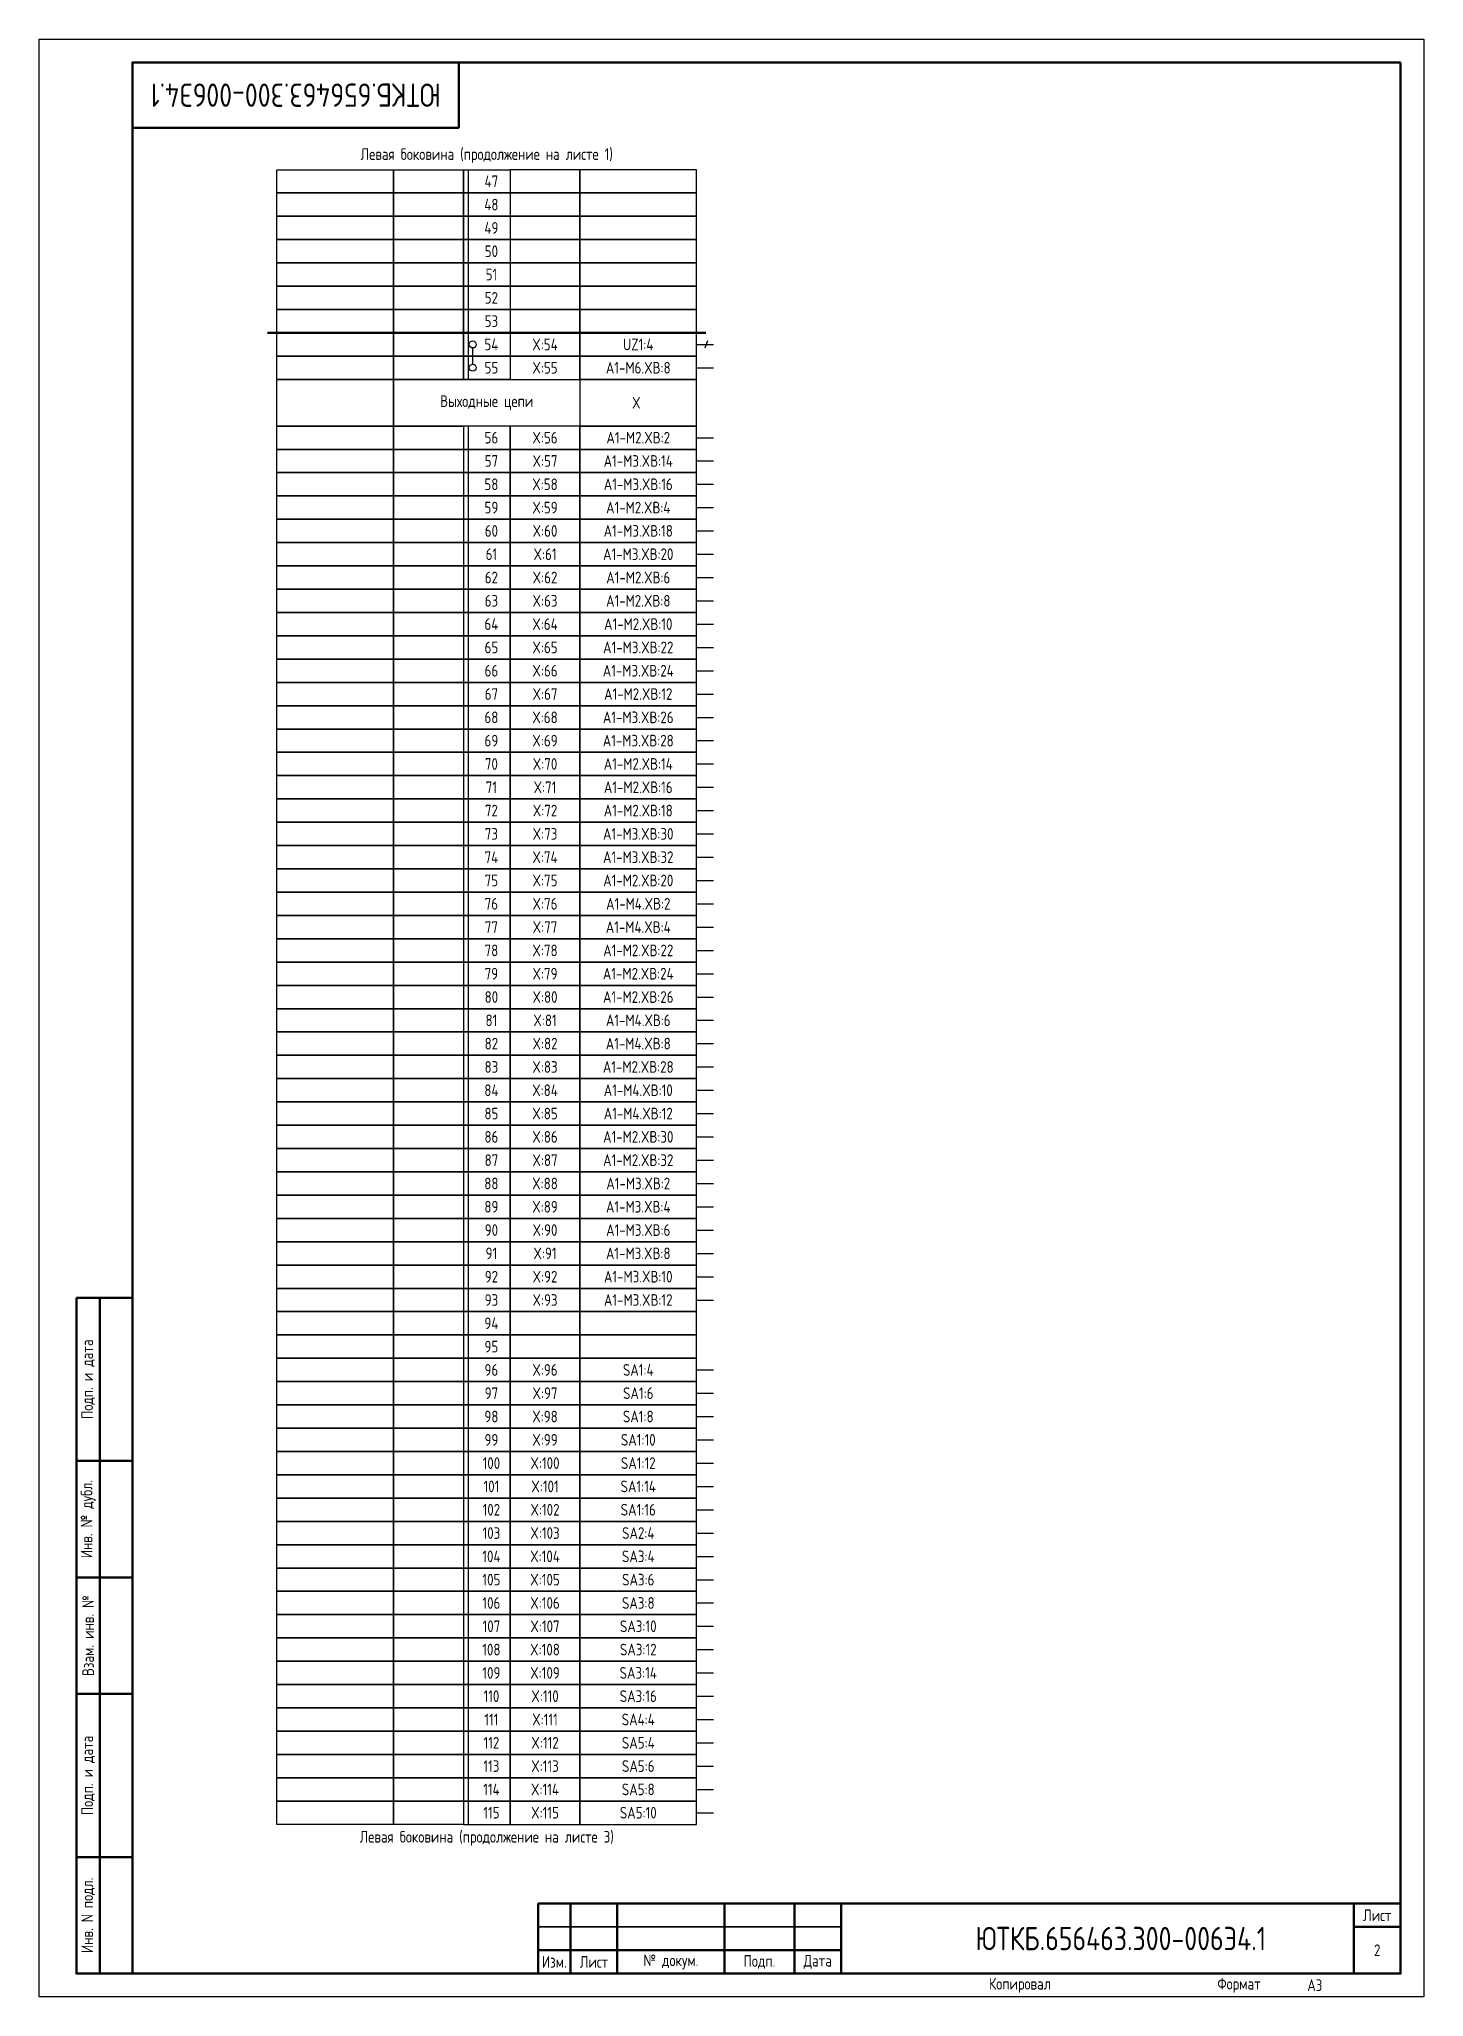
# Model space of a CAD drawing. Header units: millimetres. Extents: x -1102 to 3953, y -90 to 618.
# Drawn here: x 1557 to 1854, y 0 to 420 of the extents above; entities that cross this region are included whole.
import ezdxf

# ---------------------------------------------------------------- set-up
doc = ezdxf.new("R2010")
doc.units = ezdxf.units.MM
doc.styles.add('Gost_type_A', font='GOST_A.TTF')

msp = doc.modelspace()

# ---------------------------------------------------------------- texts
at = {"insert": (1612, 408), "char_height": 5, "width": 70, "attachment_point": 5, "rotation": 180, "style": 'Gost_type_A'}
msp.add_mtext('ЮТКБ.656463.300-006Э4.1', dxfattribs=at)
at = {"style": 'Gost_type_A'}
for s, insert, char_height, width, attachment_point in [('Левая боковина (продолжение на листе 1)', (1653, 395), 2.5, 90, 5), ('UZ1:4', (1685.5, 354.5), 2.5, 25, 5), ('A1-M6.XВ:8', (1685.5, 349.5), 2.5, 25, 5), ('Выходные цепи ', (1653, 342), 2.5, 40, 5), ('X', (1685.09, 342), 2.5, 25, 5), ('A1-M2.XВ:2', (1685.5, 334.5), 2.5, 25, 5), ('A1-M3.XВ:14', (1685.5, 329.5), 2.5, 25, 5), ('A1-M3.XВ:16', (1685.5, 324.5), 2.5, 25, 5), ('A1-M2.XВ:4', (1685.5, 319.5), 2.5, 25, 5), ('A1-M3.XВ:18', (1685.5, 314.5), 2.5, 25, 5), ('A1-M3.XВ:20', (1685.5, 309.5), 2.5, 25, 5), ('A1-M2.XВ:6', (1685.5, 304.5), 2.5, 25, 5), ('A1-M2.XВ:8', (1685.5, 299.5), 2.5, 25, 5), ('A1-M2.XВ:10', (1685.5, 294.5), 2.5, 25, 5), ('A1-M3.XВ:22', (1685.5, 289.5), 2.5, 25, 5), ('A1-M3.XВ:24', (1685.5, 284.5), 2.5, 25, 5), ('A1-M2.XВ:12', (1685.5, 279.5), 2.5, 25, 5), ('A1-M3.XВ:26', (1685.5, 274.5), 2.5, 25, 5), ('A1-M3.XВ:28', (1685.5, 269.5), 2.5, 25, 5), ('A1-M2.XВ:14', (1685.5, 264.5), 2.5, 25, 5), ('A1-M2.XВ:16', (1685.5, 259.5), 2.5, 25, 5), ('A1-M2.XВ:18', (1685.5, 254.5), 2.5, 25, 5), ('A1-M3.XВ:30', (1685.5, 249.5), 2.5, 25, 5), ('A1-M3.XВ:32', (1685.5, 244.5), 2.5, 25, 5), ('A1-M2.XВ:20', (1685.5, 239.5), 2.5, 25, 5), ('A1-M4.XВ:2', (1685.5, 234.5), 2.5, 25, 5), ('A1-M4.XВ:4', (1685.5, 229.5), 2.5, 25, 5), ('A1-M2.XВ:22', (1685.5, 224.5), 2.5, 25, 5), ('A1-M2.XВ:24', (1685.5, 219.5), 2.5, 25, 5), ('A1-M2.XВ:26', (1685.5, 214.5), 2.5, 25, 5), ('A1-M4.XВ:6', (1685.5, 209.5), 2.5, 25, 5), ('A1-M4.XВ:8', (1685.5, 204.5), 2.5, 25, 5), ('A1-M2.XВ:28', (1685.5, 199.5), 2.5, 25, 5), ('A1-M4.XВ:10', (1685.5, 194.5), 2.5, 25, 5), ('A1-M4.XВ:12', (1685.5, 189.5), 2.5, 25, 5), ('A1-M2.XВ:30', (1685.5, 184.5), 2.5, 25, 5), ('A1-M2.XВ:32', (1685.5, 179.5), 2.5, 25, 5), ('A1-M3.XВ:2', (1685.5, 174.5), 2.5, 25, 5), ('A1-M3.XВ:4', (1685.5, 169.5), 2.5, 25, 5), ('A1-M3.XВ:6', (1685.5, 164.5), 2.5, 25, 5), ('A1-M3.XВ:8', (1685.5, 159.5), 2.5, 25, 5), ('A1-M3.XВ:10', (1685.5, 154.5), 2.5, 25, 5), ('A1-M3.XВ:12', (1685.5, 149.5), 2.5, 25, 5), ('SA1:4', (1685.5, 134.5), 2.5, 25, 5), ('SA1:6', (1685.5, 129.5), 2.5, 25, 5), ('SA1:8', (1685.5, 124.5), 2.5, 25, 5), ('SA1:10', (1685.5, 119.5), 2.5, 25, 5), ('SA1:12', (1685.5, 114.5), 2.5, 25, 5), ('SA1:14', (1685.5, 109.5), 2.5, 25, 5), ('SA1:16', (1685.5, 104.5), 2.5, 25, 5), ('SA2:4', (1685.5, 99.5), 2.5, 25, 5), ('SA3:4', (1685.5, 94.5), 2.5, 25, 5), ('SA3:6', (1685.5, 89.5), 2.5, 25, 5), ('SA3:8', (1685.5, 84.5), 2.5, 25, 5), ('SA3:10', (1685.5, 79.5), 2.5, 25, 5), ('SA3:12', (1685.5, 74.5), 2.5, 25, 5), ('SA3:14', (1685.5, 69.5), 2.5, 25, 5), ('SA3:16', (1685.5, 64.5), 2.5, 25, 5), ('SA4:4', (1685.5, 59.5), 2.5, 25, 5), ('SA5:4', (1685.5, 54.5), 2.5, 25, 5), ('SA5:6', (1685.5, 49.5), 2.5, 25, 5), ('SA5:8', (1685.5, 44.5), 2.5, 25, 5), ('SA5:10', (1685.5, 39.5), 2.5, 25, 5), ('Левая боковина (продолжение на листе 3)', (1653, 34), 2.5, 90, 5), ('ЮТКБ.656463.300-006Э4.1', (1789, 12.5), 5, 120, 5), ('2', (1844, 10), 2.5, 10, 5), ('A3', (1829, 2.5), 2.5, 20, 4), ('A3', (1829, 2.5), 2.5, 20, 4)]:
    msp.add_mtext(s, dxfattribs=dict(at, insert=insert, char_height=char_height, width=width, attachment_point=attachment_point))
at = {"ltscale": 10, "char_height": 2.5, "attachment_point": 5, "style": 'Gost_type_A'}
for s, insert, width in [('47', (1654, 389.5), 8), ('48', (1654, 384.5), 8), ('49', (1654, 379.5), 8), ('50', (1654, 374.5), 8), ('51', (1654, 369.5), 8), ('52', (1654, 364.5), 8), ('53', (1654, 359.5), 8), ('54', (1654, 354.5), 8), ('X:54', (1665.5, 354.5), 15), ('55', (1654, 349.5), 8), ('X:55', (1665.5, 349.5), 15), ('56', (1654, 334.5), 8), ('X:56', (1665.5, 334.5), 15), ('57', (1654, 329.5), 8), ('X:57', (1665.5, 329.5), 15), ('58', (1654, 324.5), 8), ('X:58', (1665.5, 324.5), 15), ('59', (1654, 319.5), 8), ('X:59', (1665.5, 319.5), 15), ('60', (1654, 314.5), 8), ('X:60', (1665.5, 314.5), 15), ('61', (1654, 309.5), 8), ('X:61', (1665.5, 309.5), 15), ('62', (1654, 304.5), 8), ('X:62', (1665.5, 304.5), 15), ('63', (1654, 299.5), 8), ('X:63', (1665.5, 299.5), 15), ('64', (1654, 294.5), 8), ('X:64', (1665.5, 294.5), 15), ('65', (1654, 289.5), 8), ('X:65', (1665.5, 289.5), 15), ('66', (1654, 284.5), 8), ('X:66', (1665.5, 284.5), 15), ('67', (1654, 279.5), 8), ('X:67', (1665.5, 279.5), 15), ('68', (1654, 274.5), 8), ('X:68', (1665.5, 274.5), 15), ('69', (1654, 269.5), 8), ('X:69', (1665.5, 269.5), 15), ('70', (1654, 264.5), 8), ('X:70', (1665.5, 264.5), 15), ('71', (1654, 259.5), 8), ('X:71', (1665.5, 259.5), 15), ('72', (1654, 254.5), 8), ('X:72', (1665.5, 254.5), 15), ('73', (1654, 249.5), 8), ('X:73', (1665.5, 249.5), 15), ('74', (1654, 244.5), 8), ('X:74', (1665.5, 244.5), 15), ('75', (1654, 239.5), 8), ('X:75', (1665.5, 239.5), 15), ('76', (1654, 234.5), 8), ('X:76', (1665.5, 234.5), 15), ('77', (1654, 229.5), 8), ('X:77', (1665.5, 229.5), 15), ('78', (1654, 224.5), 8), ('X:78', (1665.5, 224.5), 15), ('79', (1654, 219.5), 8), ('X:79', (1665.5, 219.5), 15), ('80', (1654, 214.5), 8), ('X:80', (1665.5, 214.5), 15), ('81', (1654, 209.5), 8), ('X:81', (1665.5, 209.5), 15), ('82', (1654, 204.5), 8), ('X:82', (1665.5, 204.5), 15), ('83', (1654, 199.5), 8), ('X:83', (1665.5, 199.5), 15), ('84', (1654, 194.5), 8), ('X:84', (1665.5, 194.5), 15), ('85', (1654, 189.5), 8), ('X:85', (1665.5, 189.5), 15), ('86', (1654, 184.5), 8), ('X:86', (1665.5, 184.5), 15), ('87', (1654, 179.5), 8), ('X:87', (1665.5, 179.5), 15), ('88', (1654, 174.5), 8), ('X:88', (1665.5, 174.5), 15), ('89', (1654, 169.5), 8), ('X:89', (1665.5, 169.5), 15), ('90', (1654, 164.5), 8), ('X:90', (1665.5, 164.5), 15), ('91', (1654, 159.5), 8), ('X:91', (1665.5, 159.5), 15), ('92', (1654, 154.5), 8), ('X:92', (1665.5, 154.5), 15), ('93', (1654, 149.5), 8), ('X:93', (1665.5, 149.5), 15), ('94', (1654, 144.5), 8), ('95', (1654, 139.5), 8), ('96', (1654, 134.5), 8), ('X:96', (1665.5, 134.5), 15), ('97', (1654, 129.5), 8), ('X:97', (1665.5, 129.5), 15), ('98', (1654, 124.5), 8), ('X:98', (1665.5, 124.5), 15), ('99', (1654, 119.5), 8), ('X:99', (1665.5, 119.5), 15), ('100', (1654, 114.5), 8), ('X:100', (1665.5, 114.5), 15), ('101', (1654, 109.5), 8), ('X:101', (1665.5, 109.5), 15), ('102', (1654, 104.5), 8), ('X:102', (1665.5, 104.5), 15), ('103', (1654, 99.5), 8), ('X:103', (1665.5, 99.5), 15), ('104', (1654, 94.5), 8), ('X:104', (1665.5, 94.5), 15), ('105', (1654, 89.5), 8), ('X:105', (1665.5, 89.5), 15), ('106', (1654, 84.5), 8), ('X:106', (1665.5, 84.5), 15), ('107', (1654, 79.5), 8), ('X:107', (1665.5, 79.5), 15), ('108', (1654, 74.5), 8), ('X:108', (1665.5, 74.5), 15), ('109', (1654, 69.5), 8), ('X:109', (1665.5, 69.5), 15), ('110', (1654, 64.5), 8), ('X:110', (1665.5, 64.5), 15), ('111', (1654, 59.5), 8), ('X:111', (1665.5, 59.5), 15), ('112', (1654, 54.5), 8), ('X:112', (1665.5, 54.5), 15), ('113', (1654, 49.5), 8), ('X:113', (1665.5, 49.5), 15), ('114', (1654, 44.5), 8), ('X:114', (1665.5, 44.5), 15), ('115', (1654, 39.5), 8), ('X:115', (1665.5, 39.5), 15)]:
    msp.add_mtext(s, dxfattribs=dict(at, insert=insert, width=width))

# ---------------------------------------------------------------- blocks, each defined once
blk = doc.blocks.new('Штамп левый нижний')
at = {"lineweight": 50}
for points in [[(-12, 145), (-7, 145), (-7, 110), (-12, 110)], [(-7, 145), (0, 145), (0, 110), (-7, 110)], [(-12, 110), (-7, 110), (-7, 85), (-12, 85)], [(-7, 110), (0, 110), (0, 85), (-7, 85)], [(-12, 85), (-7, 85), (-7, 60), (-12, 60)], [(-7, 85), (0, 85), (0, 60), (-7, 60)], [(-12, 60), (-7, 60), (-7, 25), (-12, 25)], [(-7, 60), (0, 60), (0, 25), (-7, 25)], [(-12, 25), (-7, 25), (-7, 0), (-12, 0)], [(-7, 25), (0, 25), (0, 0), (-7, 0)]]:
    blk.add_lwpolyline(points, close=True, dxfattribs=at)
at = {"char_height": 2.5, "attachment_point": 5, "rotation": 90, "style": 'Gost_type_A'}
for s, insert, width in [('Подп. и дата', (-9.5, 127.5), 35), ('Инв. № дубл.', (-9.5, 97.5), 25), ('Взам. инв. №', (-9.5, 72.5), 25), ('Подп. и дата', (-9.5, 42.5), 35), ('Инв. N подл.', (-9.5, 12.5), 25)]:
    blk.add_mtext(s, dxfattribs=dict(at, insert=insert, width=width))
blk = doc.blocks.new('Штамп угловой верхний')
at = {"lineweight": 50}
blk.add_lwpolyline([(0, 0), (70, 0), (70, -14), (0, -14)], close=True, dxfattribs=at)
blk = doc.blocks.new('Штамп малый нижний')
at = {"lineweight": 50}
for points in [[(-185, 15), (-178, 15), (-178, 5), (-185, 5)], [(-178, 15), (-168, 15), (-168, 5), (-178, 5)], [(-168, 15), (-145, 15), (-145, 5), (-168, 5)], [(-145, 15), (-130, 15), (-130, 5), (-145, 5)], [(-130, 15), (-120, 15), (-120, 5), (-130, 5)], [(-120, 15), (-10, 15), (-10, 0), (-120, 0)], [(-10, 15), (0, 15), (0, 10), (-10, 10)], [(-10, 10), (0, 10), (0, 0), (-10, 0)], [(-185, 5), (-178, 5), (-178, 0), (-185, 0)], [(-178, 5), (-168, 5), (-168, 0), (-178, 0)], [(-168, 5), (-145, 5), (-145, 0), (-168, 0)], [(-145, 5), (-130, 5), (-130, 0), (-145, 0)], [(-130, 5), (-120, 5), (-120, 0), (-130, 0)]]:
    blk.add_lwpolyline(points, close=True, dxfattribs=at)
for points in [[(-185, 15), (-178, 15), (-178, 10), (-185, 10)], [(-178, 15), (-168, 15), (-168, 10), (-178, 10)], [(-168, 15), (-145, 15), (-145, 10), (-168, 10)], [(-145, 15), (-130, 15), (-130, 10), (-145, 10)], [(-130, 15), (-120, 15), (-120, 10), (-130, 10)], [(-185, 10), (-178, 10), (-178, 5), (-185, 5)], [(-178, 10), (-168, 10), (-168, 5), (-178, 5)], [(-168, 10), (-145, 10), (-145, 5), (-168, 5)], [(-145, 10), (-130, 10), (-130, 5), (-145, 5)], [(-130, 10), (-120, 10), (-120, 5), (-130, 5)]]:
    blk.add_lwpolyline(points, close=True)
at = {"char_height": 2.5, "style": 'Gost_type_A'}
for s, insert, width, attachment_point in [('Лист', (-5, 12.5), 10, 5), ('Изм.', (-181.5, 2.5), 7, 5), ('Лист', (-173, 2.5), 10, 5), ('№ докум.', (-156.5, 2.5), 23, 5), ('Подп.', (-137.5, 2.5), 15, 5), ('Дата', (-125, 2.5), 10, 5), ('Копировал', (-75, -2.53), 13.1202, 6), ('Формат', (-30, -2.53), 13.1202, 6)]:
    blk.add_mtext(s, dxfattribs=dict(at, insert=insert, width=width, attachment_point=attachment_point))

# ---------------------------------------------------------------- linework, layer by layer
for p, q in [((1649, 392), (1649, 347)), ((1650, 350.25), (1650, 353.75)), ((1698, 354.5), (1701.62, 354.5)), ((1700.33, 355.31), (1699.75, 353.69)), ((1698, 349.5), (1701.62, 349.5)), ((1649, 337), (1649, 37)), ((1698, 334.5), (1701.62, 334.5)), ((1698, 329.5), (1701.62, 329.5)), ((1698, 324.5), (1701.62, 324.5)), ((1698, 319.5), (1701.62, 319.5)), ((1698, 314.5), (1701.62, 314.5)), ((1698, 309.5), (1701.62, 309.5)), ((1698, 304.5), (1701.62, 304.5)), ((1698, 299.5), (1701.62, 299.5)), ((1698, 294.5), (1701.62, 294.5)), ((1698, 289.5), (1701.62, 289.5)), ((1698, 284.5), (1701.62, 284.5)), ((1698, 279.5), (1701.62, 279.5)), ((1698, 274.5), (1701.62, 274.5)), ((1698, 269.5), (1701.62, 269.5)), ((1698, 264.5), (1701.62, 264.5)), ((1698, 259.5), (1701.62, 259.5)), ((1698, 254.5), (1701.62, 254.5)), ((1698, 249.5), (1701.62, 249.5)), ((1698, 244.5), (1701.62, 244.5)), ((1698, 239.5), (1701.62, 239.5)), ((1698, 234.5), (1701.62, 234.5)), ((1698, 229.5), (1701.62, 229.5)), ((1698, 224.5), (1701.62, 224.5)), ((1698, 219.5), (1701.62, 219.5)), ((1698, 214.5), (1701.62, 214.5)), ((1698, 209.5), (1701.62, 209.5)), ((1698, 204.5), (1701.62, 204.5)), ((1698, 199.5), (1701.62, 199.5)), ((1698, 194.5), (1701.62, 194.5)), ((1698, 189.5), (1701.62, 189.5)), ((1698, 184.5), (1701.62, 184.5)), ((1698, 179.5), (1701.62, 179.5)), ((1698, 174.5), (1701.62, 174.5)), ((1698, 169.5), (1701.62, 169.5)), ((1698, 164.5), (1701.62, 164.5)), ((1698, 159.5), (1701.62, 159.5)), ((1698, 154.5), (1701.62, 154.5)), ((1698, 149.5), (1701.62, 149.5)), ((1698, 134.5), (1701.62, 134.5)), ((1698, 129.5), (1701.62, 129.5)), ((1698, 124.5), (1701.62, 124.5)), ((1698, 119.5), (1701.62, 119.5)), ((1698, 114.5), (1701.62, 114.5)), ((1698, 109.5), (1701.62, 109.5)), ((1698, 104.5), (1701.62, 104.5)), ((1698, 99.5), (1701.62, 99.5)), ((1698, 94.5), (1701.62, 94.5)), ((1698, 89.5), (1701.62, 89.5)), ((1698, 84.5), (1701.62, 84.5)), ((1698, 79.5), (1701.62, 79.5)), ((1698, 74.5), (1701.62, 74.5)), ((1698, 69.5), (1701.62, 69.5)), ((1698, 64.5), (1701.62, 64.5)), ((1698, 59.5), (1701.62, 59.5)), ((1698, 54.5), (1701.62, 54.5)), ((1698, 49.5), (1701.62, 49.5)), ((1698, 44.5), (1701.62, 44.5)), ((1698, 39.5), (1701.62, 39.5))]:
    msp.add_line(p, q)
at = {"lineweight": 50}
msp.add_line((1606, 357), (1700, 357), dxfattribs=at)
for points in [[(1854, 420), (1854, 0), (1557, 0), (1557, 420)], [(1608, 392), (1633, 392), (1633, 387), (1608, 387)], [(1633, 392), (1648, 392), (1648, 387), (1633, 387)], [(1648, 392), (1658, 392), (1658, 387), (1648, 387)], [(1673, 392), (1658, 392), (1658, 387), (1673, 387)], [(1698, 392), (1673, 392), (1673, 387), (1698, 387)], [(1608, 387), (1633, 387), (1633, 382), (1608, 382)], [(1633, 387), (1648, 387), (1648, 382), (1633, 382)], [(1648, 387), (1658, 387), (1658, 382), (1648, 382)], [(1673, 387), (1658, 387), (1658, 382), (1673, 382)], [(1698, 387), (1673, 387), (1673, 382), (1698, 382)], [(1608, 382), (1633, 382), (1633, 377), (1608, 377)], [(1633, 382), (1648, 382), (1648, 377), (1633, 377)], [(1648, 382), (1658, 382), (1658, 377), (1648, 377)], [(1673, 382), (1658, 382), (1658, 377), (1673, 377)], [(1698, 382), (1673, 382), (1673, 377), (1698, 377)], [(1608, 377), (1633, 377), (1633, 372), (1608, 372)], [(1633, 377), (1648, 377), (1648, 372), (1633, 372)], [(1648, 377), (1658, 377), (1658, 372), (1648, 372)], [(1673, 377), (1658, 377), (1658, 372), (1673, 372)], [(1698, 377), (1673, 377), (1673, 372), (1698, 372)], [(1608, 372), (1633, 372), (1633, 367), (1608, 367)], [(1633, 372), (1648, 372), (1648, 367), (1633, 367)], [(1648, 372), (1658, 372), (1658, 367), (1648, 367)], [(1673, 372), (1658, 372), (1658, 367), (1673, 367)], [(1698, 372), (1673, 372), (1673, 367), (1698, 367)], [(1608, 367), (1633, 367), (1633, 362), (1608, 362)], [(1633, 367), (1648, 367), (1648, 362), (1633, 362)], [(1648, 367), (1658, 367), (1658, 362), (1648, 362)], [(1673, 367), (1658, 367), (1658, 362), (1673, 362)], [(1698, 367), (1673, 367), (1673, 362), (1698, 362)], [(1608, 362), (1633, 362), (1633, 357), (1608, 357)], [(1633, 362), (1648, 362), (1648, 357), (1633, 357)], [(1648, 362), (1658, 362), (1658, 357), (1648, 357)], [(1673, 362), (1658, 362), (1658, 357), (1673, 357)], [(1698, 362), (1673, 362), (1673, 357), (1698, 357)], [(1608, 357), (1633, 357), (1633, 352), (1608, 352)], [(1633, 357), (1648, 357), (1648, 352), (1633, 352)], [(1648, 357), (1658, 357), (1658, 352), (1648, 352)], [(1673, 357), (1658, 357), (1658, 352), (1673, 352)], [(1698, 357), (1673, 357), (1673, 352), (1698, 352)], [(1608, 352), (1633, 352), (1633, 347), (1608, 347)], [(1633, 352), (1648, 352), (1648, 347), (1633, 347)], [(1648, 352), (1658, 352), (1658, 347), (1648, 347)], [(1673, 352), (1658, 352), (1658, 347), (1673, 347)], [(1698, 352), (1673, 352), (1673, 347), (1698, 347)], [(1608, 347), (1633, 347), (1633, 337), (1608, 337)], [(1633, 347), (1673, 347), (1673, 337), (1633, 337)], [(1698, 347), (1673, 347), (1673, 337), (1698, 337)], [(1608, 337), (1633, 337), (1633, 332), (1608, 332)], [(1633, 337), (1648, 337), (1648, 332), (1633, 332)], [(1658, 337), (1648, 337), (1648, 332), (1658, 332)], [(1673, 337), (1658, 337), (1658, 332), (1673, 332)], [(1698, 337), (1673, 337), (1673, 332), (1698, 332)], [(1608, 332), (1633, 332), (1633, 327), (1608, 327)], [(1633, 332), (1648, 332), (1648, 327), (1633, 327)], [(1658, 332), (1648, 332), (1648, 327), (1658, 327)], [(1673, 332), (1658, 332), (1658, 327), (1673, 327)], [(1698, 332), (1673, 332), (1673, 327), (1698, 327)], [(1608, 327), (1633, 327), (1633, 322), (1608, 322)], [(1633, 327), (1648, 327), (1648, 322), (1633, 322)], [(1658, 327), (1648, 327), (1648, 322), (1658, 322)], [(1673, 327), (1658, 327), (1658, 322), (1673, 322)], [(1698, 327), (1673, 327), (1673, 322), (1698, 322)], [(1608, 322), (1633, 322), (1633, 317), (1608, 317)], [(1633, 322), (1648, 322), (1648, 317), (1633, 317)], [(1658, 322), (1648, 322), (1648, 317), (1658, 317)], [(1673, 322), (1658, 322), (1658, 317), (1673, 317)], [(1698, 322), (1673, 322), (1673, 317), (1698, 317)], [(1608, 317), (1633, 317), (1633, 312), (1608, 312)], [(1633, 317), (1648, 317), (1648, 312), (1633, 312)], [(1658, 317), (1648, 317), (1648, 312), (1658, 312)], [(1673, 317), (1658, 317), (1658, 312), (1673, 312)], [(1698, 317), (1673, 317), (1673, 312), (1698, 312)], [(1608, 312), (1633, 312), (1633, 307), (1608, 307)], [(1633, 312), (1648, 312), (1648, 307), (1633, 307)], [(1658, 312), (1648, 312), (1648, 307), (1658, 307)], [(1673, 312), (1658, 312), (1658, 307), (1673, 307)], [(1698, 312), (1673, 312), (1673, 307), (1698, 307)], [(1608, 307), (1633, 307), (1633, 302), (1608, 302)], [(1633, 307), (1648, 307), (1648, 302), (1633, 302)], [(1658, 307), (1648, 307), (1648, 302), (1658, 302)], [(1673, 307), (1658, 307), (1658, 302), (1673, 302)], [(1698, 307), (1673, 307), (1673, 302), (1698, 302)], [(1608, 302), (1633, 302), (1633, 297), (1608, 297)], [(1633, 302), (1648, 302), (1648, 297), (1633, 297)], [(1658, 302), (1648, 302), (1648, 297), (1658, 297)], [(1673, 302), (1658, 302), (1658, 297), (1673, 297)], [(1698, 302), (1673, 302), (1673, 297), (1698, 297)], [(1608, 297), (1633, 297), (1633, 292), (1608, 292)], [(1633, 297), (1648, 297), (1648, 292), (1633, 292)], [(1658, 297), (1648, 297), (1648, 292), (1658, 292)], [(1673, 297), (1658, 297), (1658, 292), (1673, 292)], [(1698, 297), (1673, 297), (1673, 292), (1698, 292)], [(1608, 292), (1633, 292), (1633, 287), (1608, 287)], [(1633, 292), (1648, 292), (1648, 287), (1633, 287)], [(1658, 292), (1648, 292), (1648, 287), (1658, 287)], [(1673, 292), (1658, 292), (1658, 287), (1673, 287)], [(1698, 292), (1673, 292), (1673, 287), (1698, 287)], [(1608, 287), (1633, 287), (1633, 282), (1608, 282)], [(1633, 287), (1648, 287), (1648, 282), (1633, 282)], [(1658, 287), (1648, 287), (1648, 282), (1658, 282)], [(1673, 287), (1658, 287), (1658, 282), (1673, 282)], [(1698, 287), (1673, 287), (1673, 282), (1698, 282)], [(1608, 282), (1633, 282), (1633, 277), (1608, 277)], [(1633, 282), (1648, 282), (1648, 277), (1633, 277)], [(1658, 282), (1648, 282), (1648, 277), (1658, 277)], [(1673, 282), (1658, 282), (1658, 277), (1673, 277)], [(1698, 282), (1673, 282), (1673, 277), (1698, 277)], [(1608, 277), (1633, 277), (1633, 272), (1608, 272)], [(1633, 277), (1648, 277), (1648, 272), (1633, 272)], [(1658, 277), (1648, 277), (1648, 272), (1658, 272)], [(1673, 277), (1658, 277), (1658, 272), (1673, 272)], [(1698, 277), (1673, 277), (1673, 272), (1698, 272)], [(1608, 272), (1633, 272), (1633, 267), (1608, 267)], [(1633, 272), (1648, 272), (1648, 267), (1633, 267)], [(1658, 272), (1648, 272), (1648, 267), (1658, 267)], [(1673, 272), (1658, 272), (1658, 267), (1673, 267)], [(1698, 272), (1673, 272), (1673, 267), (1698, 267)], [(1608, 267), (1633, 267), (1633, 262), (1608, 262)], [(1633, 267), (1648, 267), (1648, 262), (1633, 262)], [(1658, 267), (1648, 267), (1648, 262), (1658, 262)], [(1673, 267), (1658, 267), (1658, 262), (1673, 262)], [(1698, 267), (1673, 267), (1673, 262), (1698, 262)], [(1608, 262), (1633, 262), (1633, 257), (1608, 257)], [(1633, 262), (1648, 262), (1648, 257), (1633, 257)], [(1658, 262), (1648, 262), (1648, 257), (1658, 257)], [(1673, 262), (1658, 262), (1658, 257), (1673, 257)], [(1698, 262), (1673, 262), (1673, 257), (1698, 257)], [(1608, 257), (1633, 257), (1633, 252), (1608, 252)], [(1633, 257), (1648, 257), (1648, 252), (1633, 252)], [(1658, 257), (1648, 257), (1648, 252), (1658, 252)], [(1673, 257), (1658, 257), (1658, 252), (1673, 252)], [(1698, 257), (1673, 257), (1673, 252), (1698, 252)], [(1608, 252), (1633, 252), (1633, 247), (1608, 247)], [(1633, 252), (1648, 252), (1648, 247), (1633, 247)], [(1658, 252), (1648, 252), (1648, 247), (1658, 247)], [(1673, 252), (1658, 252), (1658, 247), (1673, 247)], [(1698, 252), (1673, 252), (1673, 247), (1698, 247)], [(1608, 247), (1633, 247), (1633, 242), (1608, 242)], [(1633, 247), (1648, 247), (1648, 242), (1633, 242)], [(1658, 247), (1648, 247), (1648, 242), (1658, 242)], [(1673, 247), (1658, 247), (1658, 242), (1673, 242)], [(1698, 247), (1673, 247), (1673, 242), (1698, 242)], [(1608, 242), (1633, 242), (1633, 237), (1608, 237)], [(1633, 242), (1648, 242), (1648, 237), (1633, 237)], [(1658, 242), (1648, 242), (1648, 237), (1658, 237)], [(1673, 242), (1658, 242), (1658, 237), (1673, 237)], [(1698, 242), (1673, 242), (1673, 237), (1698, 237)], [(1608, 237), (1633, 237), (1633, 232), (1608, 232)], [(1633, 237), (1648, 237), (1648, 232), (1633, 232)], [(1658, 237), (1648, 237), (1648, 232), (1658, 232)], [(1673, 237), (1658, 237), (1658, 232), (1673, 232)], [(1698, 237), (1673, 237), (1673, 232), (1698, 232)], [(1608, 232), (1633, 232), (1633, 227), (1608, 227)], [(1633, 232), (1648, 232), (1648, 227), (1633, 227)], [(1658, 232), (1648, 232), (1648, 227), (1658, 227)], [(1673, 232), (1658, 232), (1658, 227), (1673, 227)], [(1698, 232), (1673, 232), (1673, 227), (1698, 227)], [(1608, 227), (1633, 227), (1633, 222), (1608, 222)], [(1633, 227), (1648, 227), (1648, 222), (1633, 222)], [(1658, 227), (1648, 227), (1648, 222), (1658, 222)], [(1673, 227), (1658, 227), (1658, 222), (1673, 222)], [(1698, 227), (1673, 227), (1673, 222), (1698, 222)], [(1608, 222), (1633, 222), (1633, 217), (1608, 217)], [(1633, 222), (1648, 222), (1648, 217), (1633, 217)], [(1658, 222), (1648, 222), (1648, 217), (1658, 217)], [(1673, 222), (1658, 222), (1658, 217), (1673, 217)], [(1698, 222), (1673, 222), (1673, 217), (1698, 217)], [(1608, 217), (1633, 217), (1633, 212), (1608, 212)], [(1633, 217), (1648, 217), (1648, 212), (1633, 212)], [(1658, 217), (1648, 217), (1648, 212), (1658, 212)], [(1673, 217), (1658, 217), (1658, 212), (1673, 212)], [(1698, 217), (1673, 217), (1673, 212), (1698, 212)], [(1608, 212), (1633, 212), (1633, 207), (1608, 207)], [(1633, 212), (1648, 212), (1648, 207), (1633, 207)], [(1658, 212), (1648, 212), (1648, 207), (1658, 207)], [(1673, 212), (1658, 212), (1658, 207), (1673, 207)], [(1698, 212), (1673, 212), (1673, 207), (1698, 207)], [(1608, 207), (1633, 207), (1633, 202), (1608, 202)], [(1633, 207), (1648, 207), (1648, 202), (1633, 202)], [(1658, 207), (1648, 207), (1648, 202), (1658, 202)], [(1673, 207), (1658, 207), (1658, 202), (1673, 202)], [(1698, 207), (1673, 207), (1673, 202), (1698, 202)], [(1608, 202), (1633, 202), (1633, 197), (1608, 197)], [(1633, 202), (1648, 202), (1648, 197), (1633, 197)], [(1658, 202), (1648, 202), (1648, 197), (1658, 197)], [(1673, 202), (1658, 202), (1658, 197), (1673, 197)], [(1698, 202), (1673, 202), (1673, 197), (1698, 197)], [(1608, 197), (1633, 197), (1633, 192), (1608, 192)], [(1633, 197), (1648, 197), (1648, 192), (1633, 192)], [(1658, 197), (1648, 197), (1648, 192), (1658, 192)], [(1673, 197), (1658, 197), (1658, 192), (1673, 192)], [(1698, 197), (1673, 197), (1673, 192), (1698, 192)], [(1608, 192), (1633, 192), (1633, 187), (1608, 187)], [(1633, 192), (1648, 192), (1648, 187), (1633, 187)], [(1658, 192), (1648, 192), (1648, 187), (1658, 187)], [(1673, 192), (1658, 192), (1658, 187), (1673, 187)], [(1698, 192), (1673, 192), (1673, 187), (1698, 187)], [(1608, 187), (1633, 187), (1633, 182), (1608, 182)], [(1633, 187), (1648, 187), (1648, 182), (1633, 182)], [(1658, 187), (1648, 187), (1648, 182), (1658, 182)], [(1673, 187), (1658, 187), (1658, 182), (1673, 182)], [(1698, 187), (1673, 187), (1673, 182), (1698, 182)], [(1608, 182), (1633, 182), (1633, 177), (1608, 177)], [(1633, 182), (1648, 182), (1648, 177), (1633, 177)], [(1658, 182), (1648, 182), (1648, 177), (1658, 177)], [(1673, 182), (1658, 182), (1658, 177), (1673, 177)], [(1698, 182), (1673, 182), (1673, 177), (1698, 177)], [(1608, 177), (1633, 177), (1633, 172), (1608, 172)], [(1633, 177), (1648, 177), (1648, 172), (1633, 172)], [(1658, 177), (1648, 177), (1648, 172), (1658, 172)], [(1673, 177), (1658, 177), (1658, 172), (1673, 172)], [(1698, 177), (1673, 177), (1673, 172), (1698, 172)], [(1608, 172), (1633, 172), (1633, 167), (1608, 167)], [(1633, 172), (1648, 172), (1648, 167), (1633, 167)], [(1658, 172), (1648, 172), (1648, 167), (1658, 167)], [(1673, 172), (1658, 172), (1658, 167), (1673, 167)], [(1698, 172), (1673, 172), (1673, 167), (1698, 167)], [(1608, 167), (1633, 167), (1633, 162), (1608, 162)], [(1633, 167), (1648, 167), (1648, 162), (1633, 162)], [(1658, 167), (1648, 167), (1648, 162), (1658, 162)], [(1673, 167), (1658, 167), (1658, 162), (1673, 162)], [(1698, 167), (1673, 167), (1673, 162), (1698, 162)], [(1608, 162), (1633, 162), (1633, 157), (1608, 157)], [(1633, 162), (1648, 162), (1648, 157), (1633, 157)], [(1658, 162), (1648, 162), (1648, 157), (1658, 157)], [(1673, 162), (1658, 162), (1658, 157), (1673, 157)], [(1698, 162), (1673, 162), (1673, 157), (1698, 157)], [(1608, 157), (1633, 157), (1633, 152), (1608, 152)], [(1633, 157), (1648, 157), (1648, 152), (1633, 152)], [(1658, 157), (1648, 157), (1648, 152), (1658, 152)], [(1673, 157), (1658, 157), (1658, 152), (1673, 152)], [(1698, 157), (1673, 157), (1673, 152), (1698, 152)], [(1608, 152), (1633, 152), (1633, 147), (1608, 147)], [(1633, 152), (1648, 152), (1648, 147), (1633, 147)], [(1658, 152), (1648, 152), (1648, 147), (1658, 147)], [(1673, 152), (1658, 152), (1658, 147), (1673, 147)], [(1698, 152), (1673, 152), (1673, 147), (1698, 147)], [(1608, 147), (1633, 147), (1633, 142), (1608, 142)], [(1633, 147), (1648, 147), (1648, 142), (1633, 142)], [(1658, 147), (1648, 147), (1648, 142), (1658, 142)], [(1673, 147), (1658, 147), (1658, 142), (1673, 142)], [(1698, 147), (1673, 147), (1673, 142), (1698, 142)], [(1608, 142), (1633, 142), (1633, 137), (1608, 137)], [(1633, 142), (1648, 142), (1648, 137), (1633, 137)], [(1658, 142), (1648, 142), (1648, 137), (1658, 137)], [(1673, 142), (1658, 142), (1658, 137), (1673, 137)], [(1698, 142), (1673, 142), (1673, 137), (1698, 137)], [(1608, 137), (1633, 137), (1633, 132), (1608, 132)], [(1633, 137), (1648, 137), (1648, 132), (1633, 132)], [(1658, 137), (1648, 137), (1648, 132), (1658, 132)], [(1673, 137), (1658, 137), (1658, 132), (1673, 132)], [(1698, 137), (1673, 137), (1673, 132), (1698, 132)], [(1608, 132), (1633, 132), (1633, 127), (1608, 127)], [(1633, 132), (1648, 132), (1648, 127), (1633, 127)], [(1658, 132), (1648, 132), (1648, 127), (1658, 127)], [(1673, 132), (1658, 132), (1658, 127), (1673, 127)], [(1698, 132), (1673, 132), (1673, 127), (1698, 127)], [(1608, 127), (1633, 127), (1633, 122), (1608, 122)], [(1633, 127), (1648, 127), (1648, 122), (1633, 122)], [(1658, 127), (1648, 127), (1648, 122), (1658, 122)], [(1673, 127), (1658, 127), (1658, 122), (1673, 122)], [(1698, 127), (1673, 127), (1673, 122), (1698, 122)], [(1608, 122), (1633, 122), (1633, 117), (1608, 117)], [(1633, 122), (1648, 122), (1648, 117), (1633, 117)], [(1658, 122), (1648, 122), (1648, 117), (1658, 117)], [(1673, 122), (1658, 122), (1658, 117), (1673, 117)], [(1698, 122), (1673, 122), (1673, 117), (1698, 117)], [(1608, 117), (1633, 117), (1633, 112), (1608, 112)], [(1633, 117), (1648, 117), (1648, 112), (1633, 112)], [(1658, 117), (1648, 117), (1648, 112), (1658, 112)], [(1673, 117), (1658, 117), (1658, 112), (1673, 112)], [(1698, 117), (1673, 117), (1673, 112), (1698, 112)], [(1608, 112), (1633, 112), (1633, 107), (1608, 107)], [(1633, 112), (1648, 112), (1648, 107), (1633, 107)], [(1658, 112), (1648, 112), (1648, 107), (1658, 107)], [(1673, 112), (1658, 112), (1658, 107), (1673, 107)], [(1698, 112), (1673, 112), (1673, 107), (1698, 107)], [(1608, 107), (1633, 107), (1633, 102), (1608, 102)], [(1633, 107), (1648, 107), (1648, 102), (1633, 102)], [(1658, 107), (1648, 107), (1648, 102), (1658, 102)], [(1673, 107), (1658, 107), (1658, 102), (1673, 102)], [(1698, 107), (1673, 107), (1673, 102), (1698, 102)], [(1608, 102), (1633, 102), (1633, 97), (1608, 97)], [(1633, 102), (1648, 102), (1648, 97), (1633, 97)], [(1658, 102), (1648, 102), (1648, 97), (1658, 97)], [(1673, 102), (1658, 102), (1658, 97), (1673, 97)], [(1698, 102), (1673, 102), (1673, 97), (1698, 97)], [(1608, 97), (1633, 97), (1633, 92), (1608, 92)], [(1633, 97), (1648, 97), (1648, 92), (1633, 92)], [(1658, 97), (1648, 97), (1648, 92), (1658, 92)], [(1673, 97), (1658, 97), (1658, 92), (1673, 92)], [(1698, 97), (1673, 97), (1673, 92), (1698, 92)], [(1608, 92), (1633, 92), (1633, 87), (1608, 87)], [(1633, 92), (1648, 92), (1648, 87), (1633, 87)], [(1658, 92), (1648, 92), (1648, 87), (1658, 87)], [(1673, 92), (1658, 92), (1658, 87), (1673, 87)], [(1698, 92), (1673, 92), (1673, 87), (1698, 87)], [(1608, 87), (1633, 87), (1633, 82), (1608, 82)], [(1633, 87), (1648, 87), (1648, 82), (1633, 82)], [(1658, 87), (1648, 87), (1648, 82), (1658, 82)], [(1673, 87), (1658, 87), (1658, 82), (1673, 82)], [(1698, 87), (1673, 87), (1673, 82), (1698, 82)], [(1608, 82), (1633, 82), (1633, 77), (1608, 77)], [(1633, 82), (1648, 82), (1648, 77), (1633, 77)], [(1658, 82), (1648, 82), (1648, 77), (1658, 77)], [(1673, 82), (1658, 82), (1658, 77), (1673, 77)], [(1698, 82), (1673, 82), (1673, 77), (1698, 77)], [(1608, 77), (1633, 77), (1633, 72), (1608, 72)], [(1633, 77), (1648, 77), (1648, 72), (1633, 72)], [(1658, 77), (1648, 77), (1648, 72), (1658, 72)], [(1673, 77), (1658, 77), (1658, 72), (1673, 72)], [(1698, 77), (1673, 77), (1673, 72), (1698, 72)], [(1608, 72), (1633, 72), (1633, 67), (1608, 67)], [(1633, 72), (1648, 72), (1648, 67), (1633, 67)], [(1658, 72), (1648, 72), (1648, 67), (1658, 67)], [(1673, 72), (1658, 72), (1658, 67), (1673, 67)], [(1698, 72), (1673, 72), (1673, 67), (1698, 67)], [(1608, 67), (1633, 67), (1633, 62), (1608, 62)], [(1633, 67), (1648, 67), (1648, 62), (1633, 62)], [(1658, 67), (1648, 67), (1648, 62), (1658, 62)], [(1673, 67), (1658, 67), (1658, 62), (1673, 62)], [(1698, 67), (1673, 67), (1673, 62), (1698, 62)], [(1608, 62), (1633, 62), (1633, 57), (1608, 57)], [(1633, 62), (1648, 62), (1648, 57), (1633, 57)], [(1658, 62), (1648, 62), (1648, 57), (1658, 57)], [(1673, 62), (1658, 62), (1658, 57), (1673, 57)], [(1698, 62), (1673, 62), (1673, 57), (1698, 57)], [(1608, 57), (1633, 57), (1633, 52), (1608, 52)], [(1633, 57), (1648, 57), (1648, 52), (1633, 52)], [(1658, 57), (1648, 57), (1648, 52), (1658, 52)], [(1673, 57), (1658, 57), (1658, 52), (1673, 52)], [(1698, 57), (1673, 57), (1673, 52), (1698, 52)], [(1608, 52), (1633, 52), (1633, 47), (1608, 47)], [(1633, 52), (1648, 52), (1648, 47), (1633, 47)], [(1658, 52), (1648, 52), (1648, 47), (1658, 47)], [(1673, 52), (1658, 52), (1658, 47), (1673, 47)], [(1698, 52), (1673, 52), (1673, 47), (1698, 47)], [(1608, 47), (1633, 47), (1633, 42), (1608, 42)], [(1633, 47), (1648, 47), (1648, 42), (1633, 42)], [(1658, 47), (1648, 47), (1648, 42), (1658, 42)], [(1673, 47), (1658, 47), (1658, 42), (1673, 42)], [(1698, 47), (1673, 47), (1673, 42), (1698, 42)], [(1608, 42), (1633, 42), (1633, 37), (1608, 37)], [(1633, 42), (1648, 42), (1648, 37), (1633, 37)], [(1658, 42), (1648, 42), (1648, 37), (1658, 37)], [(1673, 42), (1658, 42), (1658, 37), (1673, 37)], [(1698, 42), (1673, 42), (1673, 37), (1698, 37)]]:
    msp.add_lwpolyline(points, close=True)
msp.add_lwpolyline([(1849, 415), (1849, 5), (1577, 5), (1577, 415)], close=True, dxfattribs=at)
for centre in [(1650, 354.5), (1650, 349.5)]:
    msp.add_circle(centre, 0.75)

# ---------------------------------------------------------------- block references
for name, p in [('Штамп угловой верхний', (1577, 415)), ('Штамп левый нижний', (1577, 5)), ('Штамп малый нижний', (1849, 5))]:
    msp.add_blockref(name, p)

msp.set_redraw_order([(e.dxf.handle, doc.entitydb.next_handle()) for e in msp.query("TEXT MTEXT ATTDEF DIMENSION ARC_DIMENSION")])  # texts and dimensions are drawn at this point

doc.saveas('drawing.dxf')
